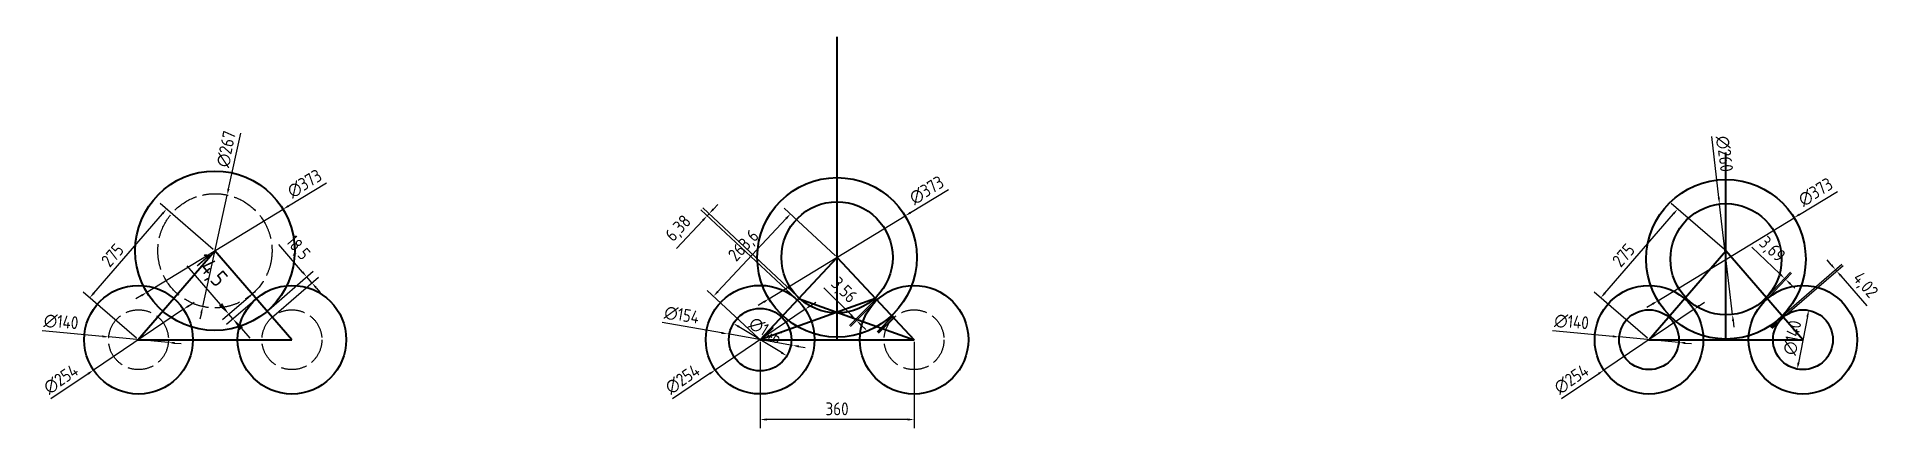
# Model space of a CAD drawing. Header units: millimetres. Extents: x 6220 to 53600, y -8031 to 13822.
# Drawn here: x 24454 to 28769, y -8031 to -7117 of the extents above; entities that cross this region are included whole.
import ezdxf

# ---------------------------------------------------------------- set-up
doc = ezdxf.new("R2010")
doc.units = ezdxf.units.MM
doc.linetypes.add('ACAD_ISO02W100', pattern=[15, 12, -3])
doc.layers.add('粗线', color=7, linetype='Continuous', lineweight=40)
doc.layers.add('虚线', color=3, linetype='ACAD_ISO02W100')
doc.styles.add('GB', font='gbenor.shx', dxfattribs={"bigfont": 'gbcbig.shx'})
doc.dimstyles.new('ISO-25', dxfattribs={"dimtxt": 40, "dimasz": 30, "dimexe": 20, "dimexo": 5, "dimgap": 10, "dimtad": 1, "dimtxsty": 'GB', "dimcen": 2.5, "dimadec": 0, "dimazin": 0, "dimtfac": 1, "dimtmove": 0, "dimatfit": 0, "dimfxl": 0, "dimarcsym": 0})

msp = doc.modelspace()

# ---------------------------------------------------------------- blocks, each defined once
blk = doc.blocks.new('*D106')
at = {"layer": 'Defpoints', "color": 0}
for p in [(24757.5, -7518.9), (24870.5, -7616.7), (24690.5, -7824.6)]:
    blk.add_point(p, dxfattribs=at)
at = {"layer": '粗线', "color": 0, "lineweight": -2}
for p, q in [((24866.7, -7613.4), (24742.4, -7505.8)), ((24587.4, -7715.4), (24747.7, -7530.2)), ((24686.7, -7821.3), (24562.4, -7713.7))]:
    blk.add_line(p, q, dxfattribs=at)
at = {"layer": '粗线', "color": 0}
for points in [[(24745.8, -7528.6), (24749.6, -7531.8), (24757.5, -7518.9)], [(24585.5, -7713.8), (24589.3, -7717.1), (24577.5, -7726.8)]]:
    blk.add_solid(points, dxfattribs=at)
at = {"layer": '粗线', "color": 0, "insert": (24630.9, -7627), "char_height": 30, "attachment_point": 5, "rotation": 49.1146, "style": 'GB'}
blk.add_mtext('275', dxfattribs=at)
blk = doc.blocks.new('*D107')
at = {"layer": 'Defpoints', "color": 0}
for p in [(25029.8, -7519.6), (24711.2, -7713.7)]:
    blk.add_point(p, dxfattribs=at)
at = {"layer": '粗线', "color": 0, "lineweight": -2}
for p, q in [((25042.6, -7511.8), (25131, -7457.9)), ((24711.2, -7713.7), (25029.8, -7519.6)), ((24698.4, -7721.5), (24685.6, -7729.3))]:
    blk.add_line(p, q, dxfattribs=at)
at = {"layer": '粗线', "color": 0}
for points in [[(25041.3, -7509.7), (25043.9, -7513.9), (25029.8, -7519.6)], [(24697.1, -7719.4), (24699.7, -7723.7), (24711.2, -7713.7)]]:
    blk.add_solid(points, dxfattribs=at)
at = {"layer": '粗线', "color": 0, "insert": (25080.2, -7459.6), "char_height": 30, "attachment_point": 5, "rotation": 31.3618, "style": 'GB'}
blk.add_mtext('∅373', dxfattribs=at)
blk = doc.blocks.new('*D108')
at = {"layer": 'Defpoints', "color": 0}
for p in [(24899.1, -7486.3), (24841.9, -7747)]:
    blk.add_point(p, dxfattribs=at)
at = {"layer": '粗线', "color": 0, "lineweight": -2}
for p, q in [((24902.3, -7471.6), (24930.9, -7341.4)), ((24841.9, -7747), (24899.1, -7486.3)), ((24838.7, -7761.7), (24835.4, -7776.3))]:
    blk.add_line(p, q, dxfattribs=at)
at = {"layer": '粗线', "color": 0}
for points in [[(24899.9, -7471.1), (24904.8, -7472.1), (24899.1, -7486.3)], [(24836.2, -7761.2), (24841.1, -7762.2), (24841.9, -7747)]]:
    blk.add_solid(points, dxfattribs=at)
at = {"layer": '粗线', "color": 0, "insert": (24897.1, -7378.7), "char_height": 30, "attachment_point": 5, "rotation": 77.616, "style": 'GB'}
blk.add_mtext('∅267', dxfattribs=at)
blk = doc.blocks.new('*D109')
at = {"layer": 'Defpoints', "color": 0}
for p in [(24797, -7753.5), (24586.6, -7895.6)]:
    blk.add_point(p, dxfattribs=at)
at = {"layer": '粗线', "color": 0, "lineweight": -2}
for p, q in [((24797, -7753.5), (24586.6, -7895.6)), ((24809.5, -7745.1), (24821.9, -7736.7)), ((24574.1, -7904), (24487.1, -7962.8))]:
    blk.add_line(p, q, dxfattribs=at)
at = {"layer": '粗线', "color": 0}
for points in [[(24808.1, -7743), (24810.9, -7747.2), (24797, -7753.5)], [(24572.7, -7902), (24575.5, -7906.1), (24586.6, -7895.6)]]:
    blk.add_solid(points, dxfattribs=at)
at = {"layer": '粗线', "color": 0, "insert": (24510.4, -7916.9), "char_height": 30, "attachment_point": 5, "rotation": 34.0351, "style": 'GB'}
blk.add_mtext('∅254', dxfattribs=at)
blk = doc.blocks.new('*D110')
at = {"layer": 'Defpoints', "color": 0}
for p in [(24622.1, -7818.2), (24761.5, -7830.9)]:
    blk.add_point(p, dxfattribs=at)
at = {"layer": '粗线', "color": 0, "lineweight": -2}
for p, q in [((24607.2, -7816.8), (24466.2, -7803.9)), ((24761.5, -7830.9), (24622.1, -7818.2)), ((24776.4, -7832.3), (24791.4, -7833.7))]:
    blk.add_line(p, q, dxfattribs=at)
at = {"layer": '粗线', "color": 0}
for points in [[(24607.4, -7814.3), (24606.9, -7819.3), (24622.1, -7818.2)], [(24776.7, -7829.8), (24776.2, -7834.8), (24761.5, -7830.9)]]:
    blk.add_solid(points, dxfattribs=at)
at = {"layer": '粗线', "color": 0, "insert": (24510.8, -7782.9), "char_height": 30, "attachment_point": 5, "rotation": 354.7797, "style": 'GB'}
blk.add_mtext('∅140', dxfattribs=at)
blk = doc.blocks.new('*D111')
at = {"layer": 'Defpoints', "color": 0}
for p in [(25085, -7677.6), (24992.6, -7757.7), (25004.7, -7771.6)]:
    blk.add_point(p, dxfattribs=at)
at = {"layer": '粗线', "color": 0, "lineweight": -2}
for p, q in [((25075.2, -7666.3), (25019.7, -7602.2)), ((24996.4, -7754.4), (25100.2, -7664.5)), ((25008.5, -7768.4), (25112.3, -7678.5)), ((25097.2, -7691.6), (25085, -7677.6)), ((25107, -7702.9), (25116.8, -7714.3))]:
    blk.add_line(p, q, dxfattribs=at)
at = {"layer": '粗线', "color": 0}
for points in [[(25077.1, -7664.6), (25073.3, -7667.9), (25085, -7677.6)], [(25108.9, -7701.3), (25105.1, -7704.6), (25097.2, -7691.6)]]:
    blk.add_solid(points, dxfattribs=at)
at = {"layer": '粗线', "color": 0, "insert": (25062.9, -7610.9), "char_height": 30, "attachment_point": 5, "rotation": 310.8854, "style": 'GB'}
blk.add_mtext('18,5', dxfattribs=at)
blk = doc.blocks.new('*D112')
at = {"layer": 'Defpoints', "color": 0}
for p in [(24957.9, -7717.6), (24903.2, -7764.9), (24967.4, -7728.5)]:
    blk.add_point(p, dxfattribs=at)
at = {"layer": '粗线', "color": 0, "lineweight": -2}
for p, q in [((24883.6, -7742.2), (24805.2, -7651.7)), ((24954.1, -7720.9), (24888.1, -7778)), ((24963.6, -7731.8), (24897.6, -7789)), ((24912.7, -7775.9), (24903.2, -7764.9)), ((24932.3, -7798.6), (24952, -7821.2))]:
    blk.add_line(p, q, dxfattribs=at)
at = {"layer": '粗线', "color": 0}
for points in [[(24887.4, -7739), (24879.8, -7745.5), (24903.2, -7764.9)], [(24936.1, -7795.3), (24928.6, -7801.8), (24912.7, -7775.9)]]:
    blk.add_solid(points, dxfattribs=at)
at = {"layer": '粗线', "color": 0, "insert": (24859.1, -7664.4), "char_height": 40, "attachment_point": 5, "rotation": 310.8854, "style": 'GB'}
blk.add_mtext('14,5', dxfattribs=at)
blk = doc.blocks.new('*D113')
at = {"layer": 'Defpoints', "color": 0}
for p in [(26484.4, -7535), (26165.9, -7729.1)]:
    blk.add_point(p, dxfattribs=at)
at = {"layer": '粗线', "color": 0, "lineweight": -2}
for p, q in [((26497.2, -7527.2), (26585.7, -7473.3)), ((26165.9, -7729.1), (26484.4, -7535)), ((26153.1, -7736.9), (26140.3, -7744.8))]:
    blk.add_line(p, q, dxfattribs=at)
at = {"layer": '粗线', "color": 0}
for points in [[(26495.9, -7525.1), (26498.5, -7529.3), (26484.4, -7535)], [(26151.8, -7734.8), (26154.4, -7739.1), (26165.9, -7729.1)]]:
    blk.add_solid(points, dxfattribs=at)
at = {"layer": '粗线', "color": 0, "insert": (26534.8, -7475), "char_height": 30, "attachment_point": 5, "rotation": 31.3618, "style": 'GB'}
blk.add_mtext('∅373', dxfattribs=at)
blk = doc.blocks.new('*D114')
at = {"layer": 'Defpoints', "color": 0}
for p in [(26250.5, -7753.4), (26040, -7895.5)]:
    blk.add_point(p, dxfattribs=at)
at = {"layer": '粗线', "color": 0, "lineweight": -2}
for p, q in [((26250.5, -7753.4), (26040, -7895.5)), ((26263, -7745), (26275.4, -7736.6)), ((26027.6, -7903.9), (25940.6, -7962.7))]:
    blk.add_line(p, q, dxfattribs=at)
at = {"layer": '粗线', "color": 0}
for points in [[(26261.6, -7742.9), (26264.4, -7747), (26250.5, -7753.4)], [(26026.2, -7901.9), (26029, -7906), (26040, -7895.5)]]:
    blk.add_solid(points, dxfattribs=at)
at = {"layer": '粗线', "color": 0, "insert": (25963.9, -7916.8), "char_height": 30, "attachment_point": 5, "rotation": 34.0351, "style": 'GB'}
blk.add_mtext('∅254', dxfattribs=at)
blk = doc.blocks.new('*D115')
at = {"layer": 'Defpoints', "color": 0}
for p in [(26419.5, -7726), (26422.1, -7728.5), (26368.4, -7777.1)]:
    blk.add_point(p, dxfattribs=at)
at = {"layer": '粗线', "color": 0, "lineweight": -2}
for p, q in [((26357.8, -7766.5), (26294.2, -7702.9)), ((26416, -7729.6), (26354.2, -7791.3)), ((26418.5, -7732.1), (26356.8, -7793.8)), ((26370.9, -7779.7), (26368.4, -7777.1)), ((26381.5, -7790.3), (26392.1, -7800.9))]:
    blk.add_line(p, q, dxfattribs=at)
at = {"layer": '粗线', "color": 0}
for points in [[(26359.5, -7764.8), (26356, -7768.3), (26368.4, -7777.1)], [(26383.3, -7788.5), (26379.7, -7792), (26370.9, -7779.7)]]:
    blk.add_solid(points, dxfattribs=at)
at = {"layer": '粗线', "color": 0, "insert": (26339.7, -7710.4), "char_height": 30, "attachment_point": 5, "rotation": 314.9728, "style": 'GB'}
blk.add_mtext('3,56', dxfattribs=at)
blk = doc.blocks.new('*D119')
at = {"layer": 'Defpoints', "color": 0}
for p in [(28290.7, -7518.9), (28403.7, -7616.7), (28223.7, -7824.6)]:
    blk.add_point(p, dxfattribs=at)
at = {"layer": '粗线', "color": 0, "lineweight": -2}
for p, q in [((28399.9, -7613.4), (28275.6, -7505.8)), ((28120.5, -7715.4), (28280.9, -7530.2)), ((28219.9, -7821.3), (28095.6, -7713.7))]:
    blk.add_line(p, q, dxfattribs=at)
at = {"layer": '粗线', "color": 0}
for points in [[(28279, -7528.6), (28282.8, -7531.8), (28290.7, -7518.9)], [(28118.6, -7713.8), (28122.4, -7717.1), (28110.7, -7726.8)]]:
    blk.add_solid(points, dxfattribs=at)
at = {"layer": '粗线', "color": 0, "insert": (28164, -7627), "char_height": 30, "attachment_point": 5, "rotation": 49.1146, "style": 'GB'}
blk.add_mtext('275', dxfattribs=at)
blk = doc.blocks.new('*D116')
at = {"layer": 'Defpoints', "color": 0}
for p in [(28562.9, -7539.3), (28244.4, -7733.5)]:
    blk.add_point(p, dxfattribs=at)
at = {"layer": '粗线', "color": 0, "lineweight": -2}
for p, q in [((28575.7, -7531.5), (28664.1, -7477.7)), ((28244.4, -7733.5), (28562.9, -7539.3)), ((28231.6, -7741.3), (28218.8, -7749.1))]:
    blk.add_line(p, q, dxfattribs=at)
at = {"layer": '粗线', "color": 0}
for points in [[(28574.4, -7529.4), (28577, -7533.7), (28562.9, -7539.3)], [(28230.3, -7739.1), (28232.9, -7743.4), (28244.4, -7733.5)]]:
    blk.add_solid(points, dxfattribs=at)
at = {"layer": '粗线', "color": 0, "insert": (28613.3, -7479.3), "char_height": 30, "attachment_point": 5, "rotation": 31.3618, "style": 'GB'}
blk.add_mtext('∅373', dxfattribs=at)
blk = doc.blocks.new('*D117')
at = {"layer": 'Defpoints', "color": 0}
for p in [(28328.9, -7753.5), (28118.4, -7895.6)]:
    blk.add_point(p, dxfattribs=at)
at = {"layer": '粗线', "color": 0, "lineweight": -2}
for p, q in [((28328.9, -7753.5), (28118.4, -7895.6)), ((28341.3, -7745.1), (28353.8, -7736.7)), ((28106, -7904), (28019, -7962.8))]:
    blk.add_line(p, q, dxfattribs=at)
at = {"layer": '粗线', "color": 0}
for points in [[(28339.9, -7743), (28342.7, -7747.2), (28328.9, -7753.5)], [(28104.6, -7902), (28107.4, -7906.1), (28118.4, -7895.6)]]:
    blk.add_solid(points, dxfattribs=at)
at = {"layer": '粗线', "color": 0, "insert": (28042.3, -7916.9), "char_height": 30, "attachment_point": 5, "rotation": 34.0351, "style": 'GB'}
blk.add_mtext('∅254', dxfattribs=at)
blk = doc.blocks.new('*D118')
at = {"layer": 'Defpoints', "color": 0}
for p in [(28154, -7818.2), (28293.4, -7830.9)]:
    blk.add_point(p, dxfattribs=at)
at = {"layer": '粗线', "color": 0, "lineweight": -2}
for p, q in [((28139, -7816.8), (27998.1, -7803.9)), ((28293.4, -7830.9), (28154, -7818.2)), ((28308.3, -7832.3), (28323.2, -7833.7))]:
    blk.add_line(p, q, dxfattribs=at)
at = {"layer": '粗线', "color": 0}
for points in [[(28139.2, -7814.3), (28138.8, -7819.3), (28154, -7818.2)], [(28308.5, -7829.8), (28308.1, -7834.8), (28293.4, -7830.9)]]:
    blk.add_solid(points, dxfattribs=at)
at = {"layer": '粗线', "color": 0, "insert": (28042.7, -7782.9), "char_height": 30, "attachment_point": 5, "rotation": 354.7797, "style": 'GB'}
blk.add_mtext('∅140', dxfattribs=at)
blk = doc.blocks.new('*D120')
at = {"layer": 'Defpoints', "color": 0}
for p in [(28596.9, -7755.8), (28570.4, -7893.3)]:
    blk.add_point(p, dxfattribs=at)
at = {"layer": '粗线', "color": 0, "lineweight": -2}
blk.add_line((28594.1, -7770.6), (28573.3, -7878.6), dxfattribs=at)
at = {"layer": '粗线', "color": 0}
for points in [[(28591.6, -7770.1), (28596.5, -7771), (28596.9, -7755.8)], [(28570.8, -7878.1), (28575.7, -7879), (28570.4, -7893.3)]]:
    blk.add_solid(points, dxfattribs=at)
at = {"layer": '粗线', "color": 0, "insert": (28559.1, -7819.8), "char_height": 30, "attachment_point": 5, "rotation": 79.0936, "style": 'GB'}
blk.add_mtext('∅140', dxfattribs=at)
blk = doc.blocks.new('*D121')
at = {"layer": 'Defpoints', "color": 0}
for p in [(28662.4, -7663.8), (28535.2, -7768.6), (28537.8, -7771.6)]:
    blk.add_point(p, dxfattribs=at)
at = {"layer": '粗线', "color": 0, "lineweight": -2}
for p, q in [((28539, -7765.3), (28674.9, -7647.7)), ((28541.6, -7768.4), (28677.5, -7650.7)), ((28649.9, -7649.4), (28640.1, -7638.1)), ((28659.8, -7660.8), (28662.4, -7663.8)), ((28672.2, -7675.1), (28732.9, -7745.3))]:
    blk.add_line(p, q, dxfattribs=at)
at = {"layer": '粗线', "color": 0}
for points in [[(28651.8, -7647.8), (28648.1, -7651.1), (28659.8, -7660.8)], [(28674.1, -7673.5), (28670.3, -7676.8), (28662.4, -7663.8)]]:
    blk.add_solid(points, dxfattribs=at)
at = {"layer": '粗线', "color": 0, "insert": (28727.8, -7698.3), "char_height": 30, "attachment_point": 5, "rotation": 310.8854, "style": 'GB'}
blk.add_mtext('4,02', dxfattribs=at)
blk = doc.blocks.new('*D122')
at = {"layer": 'Defpoints', "color": 0}
for p in [(28540.5, -7681.1), (28497.9, -7726), (28500.5, -7728.5)]:
    blk.add_point(p, dxfattribs=at)
at = {"layer": '粗线', "color": 0, "lineweight": -2}
for p, q in [((28529.7, -7670.8), (28464.1, -7608.4)), ((28501.3, -7722.4), (28554.3, -7666.6)), ((28504, -7724.9), (28557, -7669.2)), ((28543.2, -7683.7), (28540.5, -7681.1)), ((28554.1, -7694), (28564.9, -7704.4))]:
    blk.add_line(p, q, dxfattribs=at)
at = {"layer": '粗线', "color": 0}
for points in [[(28531.4, -7669), (28527.9, -7672.6), (28540.5, -7681.1)], [(28555.8, -7692.2), (28552.3, -7695.8), (28543.2, -7683.7)]]:
    blk.add_solid(points, dxfattribs=at)
at = {"layer": '粗线', "color": 0, "insert": (28509.9, -7615), "char_height": 30, "attachment_point": 5, "rotation": 316.4342, "style": 'GB'}
blk.add_mtext('3,69', dxfattribs=at)
blk = doc.blocks.new('*D123')
at = {"layer": 'Defpoints', "color": 0}
for p in [(28388.6, -7507.3), (28418.7, -7765.5)]:
    blk.add_point(p, dxfattribs=at)
at = {"layer": '粗线', "color": 0, "lineweight": -2}
for p, q in [((28386.9, -7492.4), (28370.2, -7349.6)), ((28418.7, -7765.5), (28388.6, -7507.3)), ((28420.5, -7780.4), (28422.2, -7795.3))]:
    blk.add_line(p, q, dxfattribs=at)
at = {"layer": '粗线', "color": 0}
for points in [[(28389.4, -7492.1), (28384.4, -7492.7), (28388.6, -7507.3)], [(28422.9, -7780.1), (28418, -7780.7), (28418.7, -7765.5)]]:
    blk.add_solid(points, dxfattribs=at)
at = {"layer": '粗线', "color": 0, "insert": (28400.1, -7390.1), "char_height": 30, "attachment_point": 5, "rotation": 276.6502, "style": 'GB'}
blk.add_mtext('∅260', dxfattribs=at)
blk = doc.blocks.new('*D124')
at = {"layer": 'Defpoints', "color": 0}
for p in [(26145.2, -7824.6), (26505.2, -7824.6), (26145.2, -8011.2)]:
    blk.add_point(p, dxfattribs=at)
at = {"layer": '粗线', "color": 0, "lineweight": -2}
for p, q in [((26145.2, -7829.6), (26145.2, -8031.2)), ((26505.2, -7829.6), (26505.2, -8031.2)), ((26490.2, -8011.2), (26160.2, -8011.2))]:
    blk.add_line(p, q, dxfattribs=at)
at = {"layer": '粗线', "color": 0}
for points in [[(26160.2, -8008.7), (26160.2, -8013.7), (26145.2, -8011.2)], [(26490.2, -8008.7), (26490.2, -8013.7), (26505.2, -8011.2)]]:
    blk.add_solid(points, dxfattribs=at)
at = {"layer": '粗线', "color": 0, "insert": (26325.2, -7986.2), "char_height": 30, "attachment_point": 5, "style": 'GB'}
blk.add_mtext('360', dxfattribs=at)
blk = doc.blocks.new('*D125')
at = {"layer": 'Defpoints', "color": 0}
for p in [(26082.9, -7786.6), (26207.7, -7862.3)]:
    blk.add_point(p, dxfattribs=at)
at = {"layer": '粗线', "color": 0, "lineweight": -2}
blk.add_line((26194.9, -7854.5), (26095.7, -7794.4), dxfattribs=at)
at = {"layer": '粗线', "color": 0}
for points in [[(26097, -7792.2), (26094.4, -7796.5), (26082.9, -7786.6)], [(26196.2, -7852.4), (26193.6, -7856.7), (26207.7, -7862.3)]]:
    blk.add_solid(points, dxfattribs=at)
at = {"layer": '粗线', "color": 0, "insert": (26158.3, -7803.1), "char_height": 30, "attachment_point": 5, "rotation": 328.7627, "style": 'GB'}
blk.add_mtext('∅146', dxfattribs=at)
blk = doc.blocks.new('*D126')
at = {"layer": 'Defpoints', "color": 0}
for p in [(26069.4, -7811.1), (26221.1, -7837.8)]:
    blk.add_point(p, dxfattribs=at)
at = {"layer": '粗线', "color": 0, "lineweight": -2}
for p, q in [((26054.7, -7808.6), (25916, -7784.2)), ((26221.1, -7837.8), (26069.4, -7811.1)), ((26235.9, -7840.3), (26250.7, -7842.9))]:
    blk.add_line(p, q, dxfattribs=at)
at = {"layer": '粗线', "color": 0}
for points in [[(26055.1, -7806.1), (26054.2, -7811), (26069.4, -7811.1)], [(26236.3, -7837.9), (26235.5, -7842.8), (26221.1, -7837.8)]]:
    blk.add_solid(points, dxfattribs=at)
at = {"layer": '粗线', "color": 0, "insert": (25962.1, -7766.9), "char_height": 30, "attachment_point": 5, "rotation": 350.0487, "style": 'GB'}
blk.add_mtext('∅154', dxfattribs=at)
blk = doc.blocks.new('*D127')
at = {"layer": 'Defpoints', "color": 0}
for p in [(26325.2, -7632), (26036.3, -7722.8), (26145.2, -7824.6)]:
    blk.add_point(p, dxfattribs=at)
at = {"layer": '粗线', "color": 0, "lineweight": -2}
for p, q in [((26206.1, -7541.2), (26046.6, -7711.9)), ((26321.5, -7628.6), (26201.7, -7516.6)), ((26141.5, -7821.1), (26021.7, -7709.2))]:
    blk.add_line(p, q, dxfattribs=at)
at = {"layer": '粗线', "color": 0}
for points in [[(26204.3, -7539.5), (26207.9, -7542.9), (26216.3, -7530.2)], [(26044.7, -7710.2), (26048.4, -7713.6), (26036.3, -7722.8)]]:
    blk.add_solid(points, dxfattribs=at)
at = {"layer": '粗线', "color": 0, "insert": (26108.6, -7606.1), "char_height": 30, "attachment_point": 5, "rotation": 46.9337, "style": 'GB'}
blk.add_mtext('263,6', dxfattribs=at)
blk = doc.blocks.new('*D128')
at = {"layer": 'Defpoints', "color": 0}
for p in [(26021.4, -7534.7), (26232, -7731.7), (26236.4, -7727)]:
    blk.add_point(p, dxfattribs=at)
at = {"layer": '粗线', "color": 0, "lineweight": -2}
for p, q in [((26011.2, -7545.7), (25949.5, -7611.6)), ((26228.4, -7728.3), (26006.8, -7521.1)), ((26232.7, -7723.6), (26011.2, -7516.4)), ((26025.8, -7530.1), (26021.4, -7534.7)), ((26036, -7519.1), (26046.3, -7508.2))]:
    blk.add_line(p, q, dxfattribs=at)
at = {"layer": '粗线', "color": 0}
for points in [[(26009.4, -7544), (26013, -7547.4), (26021.4, -7534.7)], [(26034.2, -7517.4), (26037.9, -7520.8), (26025.8, -7530.1)]]:
    blk.add_solid(points, dxfattribs=at)
at = {"layer": '粗线', "color": 0, "insert": (25955.6, -7565.8), "char_height": 30, "attachment_point": 5, "rotation": 46.9197, "style": 'GB'}
blk.add_mtext('6,38', dxfattribs=at)

# ---------------------------------------------------------------- dimensions: what is measured, and where the dimension line sits
at = {"layer": '粗线'}
for p1, p2, picture, middle in [((24841.869, -7747.048), (24899.13, -7486.26), '*D108', (24921.565, -7384.088)), ((28418.715, -7765.529), (28388.606, -7507.279), '*D123', (28375.286, -7393.039)), ((24711.248, -7713.716), (25029.752, -7519.592), '*D107', (25093.169, -7480.94)), ((26165.933, -7729.142), (26484.436, -7535.017), '*D113', (26547.854, -7496.366)), ((28244.409, -7733.466), (28562.912, -7539.342), '*D116', (28626.33, -7500.69)), ((24797.047, -7753.477), (24586.558, -7895.641), '*D109', (24524.406, -7937.618)), ((24761.512, -7830.928), (24622.093, -7818.19), '*D110', (24508.547, -7807.816)), ((26221.131, -7837.756), (26069.448, -7811.143), '*D126', (25957.82, -7791.558)), ((26250.534, -7753.367), (26040.045, -7895.531), '*D114', (25977.893, -7937.509)), ((28328.905, -7753.477), (28118.416, -7895.641), '*D117', (28056.264, -7937.618)), ((28293.37, -7830.928), (28153.951, -7818.19), '*D118', (28040.405, -7807.816))]:
    dim = msp.add_diameter_dim_2p(p1=p1, p2=p2, dimstyle='ISO-25', override={"dimtxt": 30, "dimasz": 15}, dxfattribs=at)
    dim.commit()
    dim.dimension.update_dxf_attribs({"geometry": picture, "text_midpoint": middle, "dimtype": 163})
for base, p1, p2, angle, picture, middle in [((24757.546, -7518.861), (24690.5, -7824.559), (24870.5, -7616.654), 49.114584, '*D106', (24649.761, -7643.356)), ((28290.707, -7518.861), (28223.66, -7824.559), (28403.66, -7616.654), 49.114584, '*D119', (28182.921, -7643.356)), ((26036.332, -7722.816), (26325.184, -7631.98), (26145.184, -7824.559), 226.933684, '*D127', (26128.229, -7624.498))]:
    dim = msp.add_linear_dim(base=base, p1=p1, p2=p2, angle=angle, dimstyle='ISO-25', override={"dimtxt": 30, "dimasz": 15}, dxfattribs=at)
    dim.commit()
    dim.dimension.update_dxf_attribs({"geometry": picture, "text_midpoint": middle, "dimtype": 161})
for p1, p2, distance, picture, middle in [((26236.39, -7727.03), (26232.033, -7731.689), -288.336, '*D128', (25955.616, -7565.784)), ((25004.681, -7771.637), (24992.573, -7757.652), -122.312, '*D111', (25062.886, -7610.942)), ((28500.533, -7728.544), (28497.856, -7725.998), -61.909, '*D122', (28509.94, -7614.961)), ((26422.057, -7728.544), (26419.538, -7726.023), 72.311, '*D115', (26339.691, -7710.387)), ((28535.213, -7768.601), (28537.842, -7771.637), 164.744, '*D121', (28727.792, -7698.285))]:
    dim = msp.add_aligned_dim(p1=p1, p2=p2, distance=distance, dimstyle='ISO-25', override={"dimtxt": 30, "dimasz": 15}, dxfattribs=at)
    dim.commit()
    dim.dimension.update_dxf_attribs({"geometry": picture, "text_midpoint": middle})
dim = msp.add_aligned_dim(p1=(24967.372, -7728.544), p2=(24957.882, -7717.583), distance=72.311, dimstyle='ISO-25', dxfattribs=at)
dim.commit()
dim.dimension.update_dxf_attribs({"geometry": '*D112', "text_midpoint": (24859.15, -7664.367)})
for p1, p2, picture, middle in [((26207.706, -7862.306), (26082.872, -7786.593), '*D125', (26158.254, -7803.074)), ((28596.905, -7755.823), (28570.416, -7893.294), '*D120', (28559.112, -7819.829))]:
    dim = msp.add_diameter_dim_2p(p1=p1, p2=p2, dimstyle='ISO-25', override={"dimtxt": 30, "dimasz": 15}, dxfattribs=at)
    dim.commit()
    dim.dimension.update_dxf_attribs({"geometry": picture, "text_midpoint": middle})
dim = msp.add_linear_dim(base=(26145.184, -8011.232), p1=(26505.184, -7824.559), p2=(26145.184, -7824.559), dimstyle='ISO-25', override={"dimtxt": 30, "dimasz": 15}, dxfattribs=at)
dim.commit()
dim.dimension.update_dxf_attribs({"geometry": '*D124', "text_midpoint": (26325.184, -7986.232)})

# ---------------------------------------------------------------- linework, layer by layer
at = {"layer": '粗线'}
for p, q in [((26325.184, -7824.559), (26325.184, -7116.524)), ((28403.66, -7824.559), (28403.66, -7386.939)), ((24690.5, -7824.559), (24870.5, -7616.654)), ((25050.5, -7824.559), (24870.5, -7616.654)), ((26145.184, -7824.559), (26325.184, -7632.08)), ((26145.184, -7824.559), (26325.184, -7632.08)), ((26325.184, -7632.08), (26505.184, -7824.559)), ((26325.184, -7632.08), (26505.184, -7824.559)), ((28223.66, -7824.559), (28403.66, -7616.654)), ((28583.66, -7824.559), (28403.66, -7616.654)), ((26415.184, -7728.319), (26145.184, -7824.559)), ((26235.184, -7728.319), (26505.184, -7824.559)), ((26456.538, -7768.809), (26418.657, -7806.69)), ((26459.366, -7771.637), (26421.485, -7809.518)), ((28535.014, -7768.809), (28508.02, -7795.803)), ((28537.842, -7771.637), (28510.848, -7798.631)), ((24690.5, -7824.559), (25050.5, -7824.559)), ((26145.184, -7824.559), (26505.184, -7824.559)), ((26145.184, -7824.559), (26505.184, -7824.559)), ((28223.66, -7824.559), (28583.66, -7824.559))]:
    msp.add_line(p, q, dxfattribs=at)
for centre, radius in [((24870.5, -7616.654), 186.5), ((26325.184, -7632.08), 186.5), ((28403.66, -7636.404), 186.5), ((26325.184, -7632.08), 130), ((28403.66, -7636.404), 130), ((24691.802, -7824.559), 127), ((25050.5, -7824.559), 127), ((26145.289, -7824.449), 127), ((26505.184, -7824.559), 127), ((28223.66, -7824.559), 127), ((28583.66, -7824.559), 127), ((26145.289, -7824.449), 73), ((28223.66, -7824.559), 70), ((28583.66, -7824.559), 70)]:
    msp.add_circle(centre, radius, dxfattribs=at)
at = {"layer": '虚线', "ltscale": 5}
for centre, radius in [((24870.5, -7616.654), 133.5), ((24691.802, -7824.559), 70), ((25050.5, -7824.559), 70), ((26505.184, -7824.559), 70)]:
    msp.add_circle(centre, radius, dxfattribs=at)

msp.set_redraw_order([(e.dxf.handle, doc.entitydb.next_handle()) for e in msp.query("TEXT MTEXT ATTDEF DIMENSION ARC_DIMENSION")])  # texts and dimensions are drawn at this point

doc.saveas('drawing.dxf')
